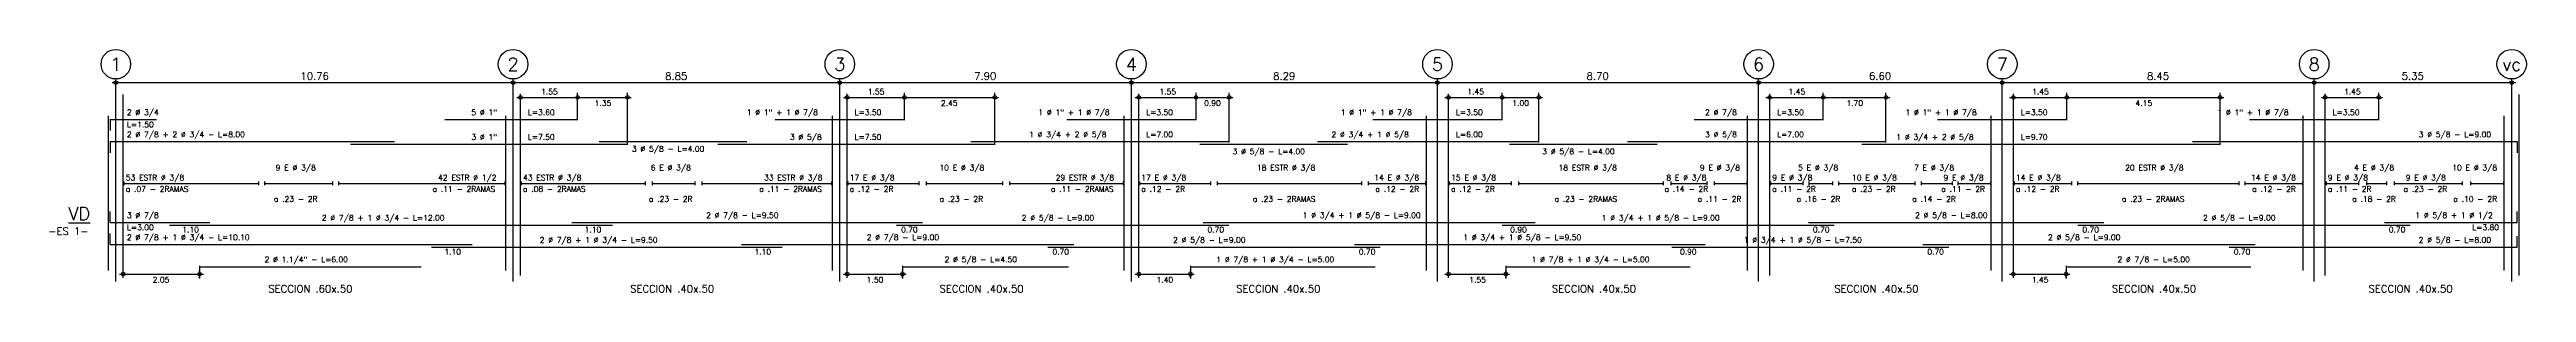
# Model space of a CAD drawing. Header units: millimetres. Extents: x 1 to 301, y -42 to 59.
# Drawn here: x 158.3 to 225.4, y 21.7 to 28.3 of the extents above; entities that cross this region are included whole.
import ezdxf
from ezdxf.enums import TextEntityAlignment as Align

# ---------------------------------------------------------------- set-up
doc = ezdxf.new("R2010")
doc.units = ezdxf.units.MM
doc.header["$LTSCALE"] = 0.0003
doc.header["$PDMODE"] = 34
doc.header["$PDSIZE"] = 0.1
doc.layers.add('SIM-ACHURADOS', color=8, linetype='Continuous')
doc.styles.add('P140', font='SIMPLEX', dxfattribs={"height": 0.35})
doc.styles.add('P60', font='SIMPLEX', dxfattribs={"height": 0.16})
doc.styles.add('P80', font='SIMPLEX', dxfattribs={"height": 0.2})

msp = doc.modelspace()

# ---------------------------------------------------------------- linework, layer by layer
at = {"layer": 'SIM-ACHURADOS'}
for p, q in [((160.129, 22.045), (160.129, 27.535)), ((170.889, 22.045), (170.889, 27.535)), ((179.739, 22.045), (179.739, 27.535)), ((187.639, 22.045), (187.639, 27.535)), ((195.929, 22.045), (195.929, 27.535)), ((204.629, 22.045), (204.629, 27.535)), ((211.229, 22.045), (211.229, 27.535)), ((219.679, 22.045), (219.679, 27.535)), ((225.029, 22.045), (225.029, 27.535)), ((160.129, 27.435), (225.029, 27.435)), ((160.329, 22.205), (160.329, 27.115)), ((171.089, 22.205), (171.089, 27.115)), ((171.089, 27.035), (172.639, 27.035)), ((172.639, 26.415), (172.639, 27.155)), ((172.639, 27.035), (173.989, 27.035)), ((173.989, 25.745), (173.989, 27.155)), ((179.939, 22.205), (179.939, 27.115)), ((179.939, 27.035), (181.489, 27.035)), ((181.489, 26.415), (181.489, 27.155)), ((181.489, 27.035), (183.939, 27.035)), ((183.939, 25.745), (183.939, 27.155)), ((187.839, 22.205), (187.839, 27.115)), ((187.839, 27.035), (189.389, 27.035)), ((189.389, 26.415), (189.389, 27.155)), ((189.389, 27.035), (190.289, 27.035)), ((190.289, 25.815), (190.289, 27.155)), ((196.229, 22.205), (196.229, 27.115)), ((196.229, 27.035), (197.679, 27.035)), ((197.679, 26.415), (197.679, 27.155)), ((197.679, 27.035), (198.679, 27.035)), ((198.679, 25.815), (198.679, 27.155)), ((204.929, 22.205), (204.929, 27.115)), ((204.929, 27.035), (206.379, 27.035)), ((206.379, 26.415), (206.379, 27.155)), ((206.379, 27.035), (208.079, 27.035)), ((208.079, 25.815), (208.079, 27.155)), ((211.529, 22.205), (211.529, 27.115)), ((211.529, 27.035), (212.979, 27.035)), ((212.979, 26.415), (212.979, 27.155)), ((212.979, 27.035), (217.129, 27.035)), ((217.129, 25.745), (217.129, 27.155)), ((219.979, 22.205), (219.979, 27.115)), ((219.979, 27.035), (221.429, 27.035)), ((221.429, 26.415), (221.429, 27.155)), ((225.229, 22.205), (225.229, 27.115)), ((159.929, 22.345), (159.929, 26.535)), ((159.979, 26.435), (161.229, 26.435)), ((159.979, 26.435), (159.979, 26.135)), ((169.039, 26.435), (172.639, 26.435)), ((170.689, 22.345), (170.689, 26.535)), ((177.989, 26.435), (181.489, 26.435)), ((179.539, 22.345), (179.539, 26.535)), ((185.889, 26.435), (189.389, 26.435)), ((187.439, 22.345), (187.439, 26.535)), ((194.179, 26.435), (197.679, 26.435)), ((195.629, 22.345), (195.629, 26.535)), ((202.879, 26.435), (206.379, 26.435)), ((204.329, 22.345), (204.329, 26.535)), ((209.479, 26.435), (212.979, 26.435)), ((210.929, 22.345), (210.929, 26.535)), ((217.929, 26.435), (221.429, 26.435)), ((219.379, 22.345), (219.379, 26.535)), ((224.829, 22.345), (224.829, 26.535)), ((159.979, 25.835), (167.679, 25.835)), ((159.979, 25.835), (159.979, 25.535)), ((166.489, 25.765), (173.989, 25.765)), ((173.219, 25.835), (177.219, 25.835)), ((176.439, 25.765), (183.939, 25.765)), ((183.289, 25.835), (190.289, 25.835)), ((189.489, 25.765), (193.489, 25.765)), ((192.679, 25.835), (198.679, 25.835)), ((197.879, 25.765), (201.879, 25.765)), ((201.079, 25.835), (208.079, 25.835)), ((207.429, 25.765), (217.129, 25.765)), ((216.379, 25.835), (225.179, 25.835)), ((225.179, 25.835), (225.179, 25.535)), ((160.349, 24.755), (160.349, 24.655)), ((160.349, 24.705), (163.989, 24.705)), ((163.989, 24.755), (163.989, 24.655)), ((164.159, 24.755), (164.159, 24.655)), ((164.159, 24.705), (165.999, 24.705)), ((165.999, 24.755), (165.999, 24.655)), ((166.159, 24.755), (166.159, 24.655)), ((166.159, 24.705), (170.669, 24.705)), ((170.669, 24.755), (170.669, 24.655)), ((171.109, 24.755), (171.109, 24.655)), ((171.109, 24.705), (174.469, 24.705)), ((174.469, 24.755), (174.469, 24.655)), ((174.659, 24.755), (174.659, 24.655)), ((174.659, 24.705), (175.809, 24.705)), ((175.809, 24.755), (175.809, 24.655)), ((175.999, 24.755), (175.999, 24.655)), ((175.999, 24.705), (179.519, 24.705)), ((179.519, 24.755), (179.519, 24.655)), ((179.959, 24.755), (179.959, 24.655)), ((179.959, 24.705), (181.879, 24.705)), ((181.879, 24.755), (181.879, 24.655)), ((182.079, 24.755), (182.079, 24.655)), ((182.079, 24.705), (184.149, 24.705)), ((184.149, 24.755), (184.149, 24.655)), ((184.339, 24.755), (184.339, 24.655)), ((184.339, 24.705), (187.419, 24.705)), ((187.419, 24.755), (187.419, 24.655)), ((187.859, 24.755), (187.859, 24.655)), ((187.859, 24.705), (189.779, 24.705)), ((189.779, 24.755), (189.779, 24.655)), ((189.959, 24.755), (189.959, 24.655)), ((189.959, 24.705), (193.869, 24.705)), ((193.869, 24.755), (193.869, 24.655)), ((194.049, 24.755), (194.049, 24.655)), ((194.049, 24.705), (195.609, 24.705)), ((195.609, 24.755), (195.609, 24.655)), ((196.249, 24.755), (196.249, 24.655)), ((196.249, 24.705), (197.929, 24.705)), ((197.929, 24.755), (197.929, 24.655)), ((198.129, 24.755), (198.129, 24.655)), ((198.129, 24.705), (202.039, 24.705)), ((202.039, 24.755), (202.039, 24.655)), ((202.249, 24.755), (202.249, 24.655)), ((202.249, 24.705), (203.229, 24.705)), ((203.229, 24.755), (203.229, 24.655)), ((203.429, 24.755), (203.429, 24.655)), ((203.429, 24.705), (204.309, 24.705)), ((204.309, 24.755), (204.309, 24.655)), ((204.949, 24.755), (204.949, 24.655)), ((204.949, 24.705), (205.829, 24.705)), ((205.829, 24.755), (205.829, 24.655)), ((205.989, 24.755), (205.989, 24.655)), ((205.989, 24.705), (206.629, 24.705)), ((206.629, 24.755), (206.629, 24.655)), ((206.789, 24.755), (206.789, 24.655)), ((206.789, 24.705), (208.859, 24.705)), ((208.859, 24.755), (208.859, 24.655)), ((209.029, 24.755), (209.029, 24.655)), ((209.029, 24.705), (209.869, 24.705)), ((209.869, 24.755), (209.869, 24.655)), ((210.029, 24.755), (210.029, 24.655)), ((210.029, 24.705), (210.909, 24.705)), ((210.909, 24.755), (210.909, 24.655)), ((211.549, 24.755), (211.549, 24.655)), ((211.549, 24.705), (213.109, 24.705)), ((213.109, 24.755), (213.109, 24.655)), ((213.269, 24.755), (213.269, 24.655)), ((213.269, 24.705), (217.639, 24.705)), ((217.639, 24.755), (217.639, 24.655)), ((217.799, 24.755), (217.799, 24.655)), ((217.799, 24.705), (219.359, 24.705)), ((219.359, 24.755), (219.359, 24.655)), ((219.999, 24.755), (219.999, 24.655)), ((219.999, 24.705), (220.879, 24.705)), ((220.879, 24.755), (220.879, 24.655)), ((221.099, 24.755), (221.099, 24.655)), ((221.099, 24.705), (221.639, 24.705)), ((221.639, 24.755), (221.639, 24.655)), ((221.849, 24.755), (221.849, 24.655)), ((221.849, 24.705), (223.689, 24.705)), ((223.689, 24.755), (223.689, 24.655)), ((223.909, 24.755), (223.909, 24.655)), ((223.909, 24.705), (224.809, 24.705)), ((224.809, 24.755), (224.809, 24.655)), ((159.979, 23.645), (159.979, 23.945)), ((159.979, 23.645), (162.679, 23.645)), ((161.579, 23.575), (173.579, 23.575)), ((172.479, 23.645), (181.979, 23.645)), ((181.279, 23.575), (190.279, 23.575)), ((189.579, 23.645), (198.579, 23.645)), ((197.679, 23.575), (206.679, 23.575)), ((205.979, 23.645), (213.979, 23.645)), ((213.279, 23.575), (222.279, 23.575)), ((221.579, 23.645), (225.179, 23.645)), ((225.179, 23.645), (225.179, 23.945)), ((159.979, 23.045), (159.979, 23.345)), ((159.979, 23.045), (169.779, 23.045)), ((168.679, 22.975), (178.179, 22.975)), ((177.079, 23.045), (186.079, 23.045)), ((185.379, 22.975), (194.379, 22.975)), ((193.679, 23.045), (203.179, 23.045)), ((202.279, 22.975), (209.779, 22.975)), ((209.079, 23.045), (218.079, 23.045)), ((217.379, 22.975), (225.179, 22.975)), ((225.179, 22.975), (225.179, 23.275)), ((160.329, 22.245), (162.399, 22.245)), ((162.399, 22.465), (162.399, 22.125)), ((162.399, 22.445), (168.399, 22.445)), ((179.939, 22.245), (181.439, 22.245)), ((181.439, 22.465), (181.439, 22.125)), ((181.439, 22.445), (185.939, 22.445)), ((187.839, 22.245), (189.239, 22.245)), ((189.239, 22.465), (189.239, 22.125)), ((189.239, 22.445), (194.239, 22.445)), ((196.229, 22.245), (197.779, 22.245)), ((197.779, 22.465), (197.779, 22.125)), ((197.779, 22.445), (202.779, 22.445)), ((211.529, 22.245), (212.959, 22.245)), ((212.959, 22.465), (212.959, 22.125)), ((212.959, 22.445), (217.959, 22.445))]:
    msp.add_line(p, q, dxfattribs=at)
for centre in [(160.129, 27.935), (170.889, 27.935), (179.739, 27.935), (187.639, 27.935), (195.929, 27.935), (204.629, 27.935), (211.229, 27.935), (219.679, 27.935), (225.029, 27.935)]:
    msp.add_circle(centre, 0.4, dxfattribs=at)
for p in [(160.129, 27.435), (170.889, 27.435), (179.739, 27.435), (187.639, 27.435), (195.929, 27.435), (204.629, 27.435), (211.229, 27.435), (219.679, 27.435), (225.029, 27.435), (171.089, 27.035), (172.639, 27.035), (173.989, 27.035), (179.939, 27.035), (181.489, 27.035), (183.939, 27.035), (187.839, 27.035), (189.389, 27.035), (190.289, 27.035), (196.229, 27.035), (197.679, 27.035), (198.679, 27.035), (204.929, 27.035), (206.379, 27.035), (208.079, 27.035), (211.529, 27.035), (212.979, 27.035), (217.129, 27.035), (219.979, 27.035), (221.429, 27.035), (160.329, 22.245), (162.399, 22.245), (179.939, 22.245), (181.439, 22.245), (187.839, 22.245), (189.239, 22.245), (196.229, 22.245), (197.779, 22.245), (211.529, 22.245), (212.959, 22.245)]:
    msp.add_point(p, dxfattribs=at)

# ---------------------------------------------------------------- texts
at = {"layer": 'SIM-ACHURADOS', "style": 'P140'}
for s, p in [('1', (160.129, 27.935)), ('2', (170.889, 27.935)), ('3', (179.739, 27.935)), ('4', (187.639, 27.935)), ('5', (195.929, 27.935)), ('6', (204.629, 27.935)), ('7', (211.229, 27.935)), ('8', (219.679, 27.935)), ('vc', (225.029, 27.935))]:
    msp.add_text(s, height=0.35, dxfattribs=at).set_placement(p, align=Align.MIDDLE)
at = {"layer": 'SIM-ACHURADOS'}
for s, height, style, p in [('10.76', 0.2, 'P80', (165.129, 27.515)), ('8.85', 0.2, 'P80', (175.009, 27.515)), ('7.90', 0.2, 'P80', (183.379, 27.515)), ('8.29', 0.2, 'P80', (191.479, 27.515)), ('8.70', 0.2, 'P80', (199.969, 27.515)), ('6.60', 0.2, 'P80', (207.619, 27.515)), ('8.45', 0.2, 'P80', (215.149, 27.515)), ('5.35', 0.2, 'P80', (222.049, 27.515)), ('1.55', 0.15, 'P60', (171.649, 27.115)), ('1.35', 0.15, 'P60', (173.099, 26.805)), ('1.55', 0.15, 'P60', (180.499, 27.115)), ('2.45', 0.15, 'P60', (182.479, 26.805)), ('1.55', 0.15, 'P60', (188.399, 27.115)), ('0.90', 0.15, 'P60', (189.609, 26.805)), ('1.45', 0.15, 'P60', (196.739, 27.115)), ('1.00', 0.15, 'P60', (197.959, 26.805)), ('1.45', 0.15, 'P60', (205.439, 27.115)), ('1.70', 0.15, 'P60', (207.009, 26.805)), ('1.45', 0.15, 'P60', (212.039, 27.115)), ('4.15', 0.15, 'P60', (214.839, 26.805)), ('1.45', 0.15, 'P60', (220.489, 27.115)), ('2 %%c 3/4', 0.15, 'P60', (160.429, 26.555)), ('L=1.50', 0.15, 'P60', (160.429, 26.225)), ('5 %%c 1"', 0.15, 'P60', (169.759, 26.555)), ('L=3.60', 0.15, 'P60', (171.289, 26.555)), ('1 %%c 1" + 1 %%c 7/8', 0.15, 'P60', (177.219, 26.555)), ('L=3.50', 0.15, 'P60', (180.139, 26.555)), ('1 %%c 1" + 1 %%c 7/8', 0.15, 'P60', (185.119, 26.555)), ('L=3.50', 0.15, 'P60', (188.039, 26.555)), ('1 %%c 1" + 1 %%c 7/8', 0.15, 'P60', (193.309, 26.555)), ('L=3.50', 0.15, 'P60', (196.429, 26.555)), ('2 %%c 7/8', 0.15, 'P60', (203.179, 26.555)), ('L=3.50', 0.15, 'P60', (205.129, 26.555)), ('1 %%c 1" + 1 %%c 7/8', 0.15, 'P60', (208.609, 26.555)), ('L=3.50', 0.15, 'P60', (211.729, 26.555)), ('1 %%c 1" + 1 %%c 7/8', 0.15, 'P60', (217.059, 26.555)), ('L=3.50', 0.15, 'P60', (220.179, 26.555)), ('2 %%c 7/8 + 2 %%c 3/4 - L=8.00', 0.15, 'P60', (160.429, 25.955)), ('3 %%c 1"', 0.15, 'P60', (169.759, 25.885)), ('L=7.50', 0.15, 'P60', (171.289, 25.885)), ('3 %%c 5/8 - L=4.00', 0.15, 'P60', (174.109, 25.565)), ('3 %%c 5/8', 0.15, 'P60', (178.389, 25.885)), ('L=7.50', 0.15, 'P60', (180.139, 25.885)), ('1 %%c 3/4 + 2 %%c 5/8', 0.15, 'P60', (184.869, 25.955)), ('L=7.00', 0.15, 'P60', (188.039, 25.955)), ('3 %%c 5/8 - L=4.00', 0.15, 'P60', (190.379, 25.495)), ('2 %%c 3/4 + 1 %%c 5/8', 0.15, 'P60', (193.059, 25.955)), ('L=6.00', 0.15, 'P60', (196.429, 25.955)), ('3 %%c 5/8 - L=4.00', 0.15, 'P60', (198.769, 25.495)), ('3 %%c 5/8', 0.15, 'P60', (203.179, 25.955)), ('L=7.00', 0.15, 'P60', (205.129, 25.955)), ('1 %%c 3/4 + 2 %%c 5/8', 0.15, 'P60', (208.359, 25.885)), ('L=9.70', 0.15, 'P60', (211.729, 25.885)), ('3 %%c 5/8 - L=9.00', 0.15, 'P60', (222.509, 25.955)), ('53 ESTR %%c 3/8', 0.15, 'P60', (160.399, 24.785)), ('9 E %%c 3/8', 0.15, 'P60', (164.459, 25.055)), ('42 ESTR %%c 1/2', 0.15, 'P60', (168.859, 24.785)), ('43 ESTR %%c 3/8', 0.15, 'P60', (171.159, 24.785)), ('6 E %%c 3/8', 0.15, 'P60', (174.619, 25.055)), ('33 ESTR %%c 3/8', 0.15, 'P60', (177.689, 24.785)), ('17 E %%c 3/8', 0.15, 'P60', (180.009, 24.785)), ('10 E %%c 3/8', 0.15, 'P60', (182.439, 25.055)), ('29 ESTR %%c 3/8', 0.15, 'P60', (185.589, 24.785)), ('17 E %%c 3/8', 0.15, 'P60', (187.909, 24.785)), ('18 ESTR %%c 3/8', 0.15, 'P60', (191.039, 25.055)), ('14 E %%c 3/8', 0.15, 'P60', (194.219, 24.785)), ('15 E %%c 3/8', 0.15, 'P60', (196.299, 24.785)), ('18 ESTR %%c 3/8', 0.15, 'P60', (199.209, 25.055)), ('8 E %%c 3/8', 0.15, 'P60', (202.129, 24.785)), ('9 E %%c 3/8', 0.15, 'P60', (203.039, 25.055)), ('9 E %%c 3/8', 0.15, 'P60', (204.999, 24.785)), ('5 E %%c 3/8', 0.15, 'P60', (205.699, 25.055)), ('10 E %%c 3/8', 0.15, 'P60', (207.159, 24.785)), ('7 E %%c 3/8', 0.15, 'P60', (208.839, 25.055)), ('9 E %%c 3/8', 0.15, 'P60', (209.639, 24.785)), ('14 E %%c 3/8', 0.15, 'P60', (211.599, 24.785)), ('20 ESTR %%c 3/8', 0.15, 'P60', (214.559, 25.055)), ('14 E %%c 3/8', 0.15, 'P60', (217.969, 24.785)), ('9 E %%c 3/8', 0.15, 'P60', (220.049, 24.785)), ('4 E %%c 3/8', 0.15, 'P60', (220.759, 25.055)), ('9 E %%c 3/8', 0.15, 'P60', (222.159, 24.785)), ('10 E %%c 3/8', 0.15, 'P60', (223.419, 25.055)), ('a .07 - 2RAMAS', 0.15, 'P60', (160.399, 24.475)), ('a .23 - 2R', 0.15, 'P60', (164.409, 24.205)), ('a .11 - 2RAMAS', 0.15, 'P60', (168.709, 24.475)), ('a .08 - 2RAMAS', 0.15, 'P60', (171.159, 24.475)), ('a .23 - 2R', 0.15, 'P60', (174.569, 24.205)), ('a .11 - 2RAMAS', 0.15, 'P60', (177.559, 24.475)), ('a .12 - 2R', 0.15, 'P60', (180.009, 24.475)), ('a .23 - 2R', 0.15, 'P60', (182.439, 24.205)), ('a .11 - 2RAMAS', 0.15, 'P60', (185.459, 24.475)), ('a .12 - 2R', 0.15, 'P60', (187.909, 24.475)), ('a .23 - 2RAMAS', 0.15, 'P60', (190.929, 24.205)), ('a .12 - 2R', 0.15, 'P60', (194.249, 24.475)), ('a .12 - 2R', 0.15, 'P60', (196.299, 24.475)), ('a .23 - 2RAMAS', 0.15, 'P60', (199.099, 24.205)), ('a .14 - 2R', 0.15, 'P60', (202.079, 24.475)), ('a .11 - 2R', 0.15, 'P60', (202.979, 24.205)), ('a .11 - 2R', 0.15, 'P60', (204.999, 24.475)), ('a .16 - 2R', 0.15, 'P60', (205.659, 24.205)), ('a .23 - 2R', 0.15, 'P60', (207.159, 24.475)), ('a .14 - 2R', 0.15, 'P60', (208.789, 24.205)), ('a .11 - 2R', 0.15, 'P60', (209.579, 24.475)), ('a .12 - 2R', 0.15, 'P60', (211.599, 24.475)), ('a .23 - 2RAMAS', 0.15, 'P60', (214.469, 24.205)), ('a .12 - 2R', 0.15, 'P60', (217.999, 24.475)), ('a .11 - 2R', 0.15, 'P60', (220.049, 24.475)), ('a .18 - 2R', 0.15, 'P60', (220.709, 24.205)), ('a .23 - 2R', 0.15, 'P60', (222.099, 24.475)), ('a .10 - 2R', 0.15, 'P60', (223.449, 24.205)), ('-ES 1-', 0.2, 'P80', (158.299, 23.305)), ('3 %%c 7/8', 0.15, 'P60', (160.429, 23.765)), ('L=3.00', 0.15, 'P60', (160.429, 23.435)), ('1.10', 0.15, 'P60', (161.929, 23.375)), ('2 %%c 7/8 + 1 %%c 3/4 - L=12.00', 0.15, 'P60', (165.709, 23.695)), ('1.10', 0.15, 'P60', (172.829, 23.375)), ('2 %%c 7/8 - L=9.50', 0.15, 'P60', (176.119, 23.765)), ('0.70', 0.15, 'P60', (181.399, 23.375)), ('2 %%c 5/8 - L=9.00', 0.15, 'P60', (184.669, 23.695)), ('0.70', 0.15, 'P60', (189.699, 23.375)), ('1 %%c 3/4 + 1 %%c 5/8 - L=9.00', 0.15, 'P60', (192.279, 23.765)), ('0.90', 0.15, 'P60', (197.899, 23.375)), ('1 %%c 3/4 + 1 %%c 5/8 - L=9.00', 0.15, 'P60', (200.379, 23.695)), ('0.70', 0.15, 'P60', (206.099, 23.375)), ('2 %%c 5/8 - L=8.00', 0.15, 'P60', (208.869, 23.765)), ('0.70', 0.15, 'P60', (213.399, 23.375)), ('2 %%c 5/8 - L=9.00', 0.15, 'P60', (216.669, 23.695)), ('0.70', 0.15, 'P60', (221.699, 23.375)), ('1 %%c 5/8 + 1 %%c 1/2', 0.15, 'P60', (222.419, 23.765)), ('L=3.80', 0.15, 'P60', (223.959, 23.435)), ('2 %%c 7/8 + 1 %%c 3/4 - L=10.10', 0.15, 'P60', (160.429, 23.165)), ('1.10', 0.15, 'P60', (169.029, 22.775)), ('2 %%c 7/8 + 1 %%c 3/4 - L=9.50', 0.15, 'P60', (171.609, 23.095)), ('1.10', 0.15, 'P60', (177.429, 22.775)), ('2 %%c 7/8 - L=9.00', 0.15, 'P60', (180.469, 23.165)), ('0.70', 0.15, 'P60', (185.499, 22.775)), ('2 %%c 5/8 - L=9.00', 0.15, 'P60', (188.769, 23.095)), ('0.70', 0.15, 'P60', (193.799, 22.775)), ('1 %%c 3/4 + 1 %%c 5/8 - L=9.50', 0.15, 'P60', (196.629, 23.165)), ('0.90', 0.15, 'P60', (202.499, 22.775)), ('1 %%c 3/4 + 1 %%c 5/8 - L=7.50', 0.15, 'P60', (204.229, 23.095)), ('0.70', 0.15, 'P60', (209.199, 22.775)), ('2 %%c 5/8 - L=9.00', 0.15, 'P60', (212.469, 23.165)), ('0.70', 0.15, 'P60', (217.499, 22.775)), ('2 %%c 5/8 - L=8.00', 0.15, 'P60', (222.509, 23.095)), ('2.05', 0.15, 'P60', (161.129, 22.015)), ('2 %%c 1.1/4" - L=6.00', 0.15, 'P60', (164.159, 22.565)), ('1.50', 0.15, 'P60', (180.469, 22.015)), ('2 %%c 5/8 - L=4.50', 0.15, 'P60', (182.579, 22.565)), ('1.40', 0.15, 'P60', (188.319, 22.015)), ('1 %%c 7/8 + 1 %%c 3/4 - L=5.00', 0.15, 'P60', (189.939, 22.565)), ('1.55', 0.15, 'P60', (196.789, 22.015)), ('1 %%c 7/8 + 1 %%c 3/4 - L=5.00', 0.15, 'P60', (198.479, 22.565)), ('1.45', 0.15, 'P60', (212.029, 22.015)), ('2 %%c 7/8 - L=5.00', 0.15, 'P60', (214.349, 22.565)), ('SECCION .60x.50', 0.2, 'P80', (164.259, 21.745)), ('SECCION .40x.50', 0.2, 'P80', (174.059, 21.745)), ('SECCION .40x.50', 0.2, 'P80', (182.439, 21.745)), ('SECCION .40x.50', 0.2, 'P80', (190.479, 21.745)), ('SECCION .40x.50', 0.2, 'P80', (199.029, 21.745)), ('SECCION .40x.50', 0.2, 'P80', (206.679, 21.745)), ('SECCION .40x.50', 0.2, 'P80', (214.199, 21.745)), ('SECCION .40x.50', 0.2, 'P80', (221.149, 21.745))]:
    msp.add_text(s, height=height, dxfattribs=dict(at, style=style)).set_placement(p)
at = {"layer": 'SIM-ACHURADOS', "style": 'P140'}
msp.add_text('%%uVD%%u', height=0.35, dxfattribs=at).set_placement((159.429, 23.705), align=Align.RIGHT)

doc.saveas('drawing.dxf')
